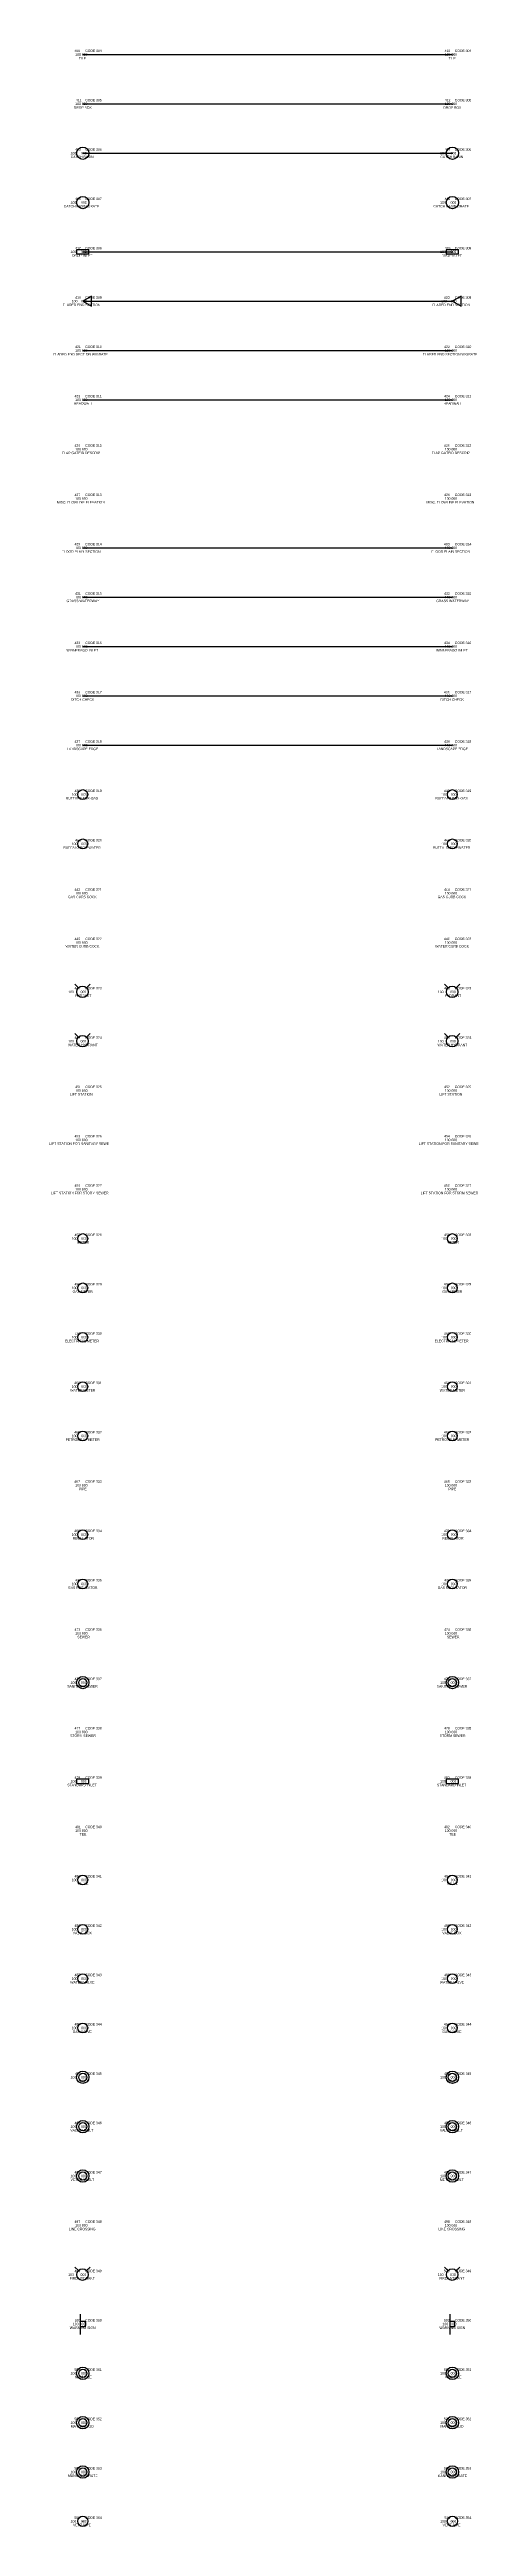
# Model space of a CAD drawing. Extents: x -12 to 6123, y -3 to 1005.
# Drawn here: x 1386 to 1560, y -2 to 1002 of the extents above; entities that cross this region are included whole.
import ezdxf

# ---------------------------------------------------------------- set-up
doc = ezdxf.new("R2010")
doc.units = 0
for name, color, linetype in [('Drainage_EX_Storm Sewer', 7, 'Continuous'), ('Topo_Drainage Items', 7, 'Continuous'), ('Topo_Field Comments', 7, 'Continuous'), ('Topo_Landscape Items', 7, 'Continuous'), ('Topo_NonHighway Improvements', 7, 'Continuous'), ('Topo_Point Descriptions', 7, 'Continuous'), ('Topo_Point Elevations', 7, 'Continuous'), ('Topo_Point Numbers', 7, 'Continuous'), ('Topo_Utilities', 7, 'Continuous')]:
    doc.layers.add(name, color=color, linetype=linetype)

msp = doc.modelspace()

# ---------------------------------------------------------------- linework, layer by layer
at = {"layer": 'Drainage_EX_Storm Sewer'}
for p, q in [((1400, 360), (1400, 360)), ((1550, 360), (1550, 360)), ((1400, 320), (1400, 320)), ((1550, 320), (1550, 320))]:
    msp.add_line(p, q, dxfattribs=at)
at = {"layer": 'Topo_Drainage Items'}
for p, q in [((1400, 1000), (1400, 1000)), ((1400, 1000), (1550, 1000)), ((1550, 1000), (1550, 1000)), ((1400, 980), (1400, 980)), ((1400, 980), (1550, 980)), ((1550, 980), (1550, 980)), ((1400, 960), (1550, 960)), ((1400, 920), (1550, 920)), ((1400, 900), (1550, 900)), ((1400, 880), (1400, 880)), ((1400, 880), (1550, 880)), ((1550, 880), (1550, 880)), ((1400, 860), (1400, 860)), ((1400, 860), (1550, 860)), ((1550, 860), (1550, 860)), ((1400, 840), (1400, 840)), ((1550, 840), (1550, 840)), ((1400, 820), (1400, 820)), ((1550, 820), (1550, 820)), ((1400, 800), (1400, 800)), ((1400, 800), (1550, 800)), ((1550, 800), (1550, 800)), ((1400, 780), (1400, 780)), ((1400, 780), (1550, 780)), ((1550, 780), (1550, 780)), ((1400, 760), (1400, 760)), ((1400, 760), (1550, 760)), ((1550, 760), (1550, 760)), ((1400, 740), (1400, 740)), ((1400, 740), (1550, 740)), ((1550, 740), (1550, 740)), ((1400, 580), (1400, 580)), ((1550, 580), (1550, 580)), ((1400, 560), (1400, 560)), ((1550, 560), (1550, 560)), ((1400, 540), (1400, 540)), ((1550, 540), (1550, 540))]:
    msp.add_line(p, q, dxfattribs=at)
for points in [[(1397.4479999999983, 919.1669999999984), (1402.4469999999972, 919.1669999999984), (1402.4469999999972, 920.8330000000017), (1397.4479999999983, 920.8330000000017)], [(1547.4479999999983, 919.1669999999984), (1552.4469999999972, 919.1669999999984), (1552.4469999999972, 920.8330000000017), (1547.4479999999983, 920.8330000000017)], [(1397.4479999999983, 299.1670000000013), (1402.4469999999972, 299.1670000000013), (1402.4469999999972, 300.8329999999987), (1397.4479999999983, 300.8329999999987)], [(1547.4479999999983, 299.1670000000013), (1552.4469999999972, 299.1670000000013), (1552.4469999999972, 300.8329999999987), (1547.4479999999983, 300.8329999999987)]]:
    msp.add_lwpolyline(points, close=True, dxfattribs=at)
for points in [[(1400, 900), (1403.5819999999949, 897.9989999999991), (1403.5819999999949, 902.0830000000017), (1400, 900)], [(1550, 900), (1553.5819999999949, 897.9989999999991), (1553.5819999999949, 902.0830000000017), (1550, 900)]]:
    msp.add_lwpolyline(points, dxfattribs=at)
for centre, radius in [((1400, 960), 2.4995714008608494), ((1550, 960), 2.4995714008608494), ((1400, 940), 2.4995714008608494), ((1550, 940), 2.4995714008608494), ((1400, 60), 2.4995714008608494), ((1400, 60), 1.6663809338986477), ((1550, 60), 2.4995714008608494), ((1550, 60), 1.6663809338986477), ((1400, 40), 2.4995714008608494), ((1400, 40), 1.6663809338986477), ((1550, 40), 2.4995714008608494), ((1550, 40), 1.6663809338986477), ((1400, 20), 2.4995714008608494), ((1400, 20), 1.6663809338986477), ((1550, 20), 2.4995714008608494), ((1550, 20), 1.6663809338986477)]:
    msp.add_circle(centre, radius, dxfattribs=at)
at = {"layer": 'Topo_Landscape Items'}
for p, q in [((1400, 720), (1400, 720)), ((1400, 720), (1550, 720)), ((1550, 720), (1550, 720))]:
    msp.add_line(p, q, dxfattribs=at)
at = {"layer": 'Topo_NonHighway Improvements'}
for points in [[(1399.9930000000052, -0.007000000000000001), (1399.9930000000052, 0.01), (1400.0099999999977, 0.01), (1400.0099999999977, -0.007000000000000001)], [(1549.9930000000052, -0.007000000000000001), (1549.9930000000052, 0.01), (1550.0099999999977, 0.01), (1550.0099999999977, -0.007000000000000001)]]:
    msp.add_lwpolyline(points, close=True, dxfattribs=at)
for centre in [(1400.0274953403975, 0.010831497733329), (1550.0274953403975, 0.010831497733329)]:
    msp.add_circle(centre, 2.082980334646831, dxfattribs=at)
at = {"layer": 'Topo_Utilities'}
for p, q in [((1400, 660), (1400, 660)), ((1550, 660), (1550, 660)), ((1400, 640), (1400, 640)), ((1550, 640), (1550, 640)), ((1398.2479999999982, 621.6799999999988), (1396.8380000000004, 623.0929999999993)), ((1401.557999999996, 621.6799999999988), (1402.9719999999973, 623.0929999999993)), ((1548.2479999999982, 621.6799999999988), (1546.8380000000004, 623.0929999999993)), ((1551.557999999996, 621.6799999999988), (1552.9719999999973, 623.0929999999993)), ((1398.2479999999982, 601.6799999999988), (1396.8380000000004, 603.0929999999993)), ((1401.557999999996, 601.6799999999988), (1402.9719999999973, 603.0929999999993)), ((1548.2479999999982, 601.6799999999988), (1546.8380000000004, 603.0929999999993)), ((1551.557999999996, 601.6799999999988), (1552.9719999999973, 603.0929999999993)), ((1400, 420), (1400, 420)), ((1550, 420), (1550, 420)), ((1400, 280), (1400, 280)), ((1550, 280), (1550, 280)), ((1400, 120), (1400, 120)), ((1550, 120), (1550, 120)), ((1398.2479999999982, 101.68000000000029), (1396.8380000000004, 103.09300000000003)), ((1401.557999999996, 101.68000000000029), (1402.9719999999973, 103.09300000000003)), ((1548.2479999999982, 101.68000000000029), (1546.8380000000004, 103.09300000000003)), ((1551.557999999996, 101.68000000000029), (1552.9719999999973, 103.09300000000003)), ((1398.9569999999949, 84.01800000000003), (1398.9569999999949, 75.68600000000006)), ((1548.9569999999949, 84.01800000000003), (1548.9569999999949, 75.68600000000006))]:
    msp.add_line(p, q, dxfattribs=at)
for points in [[(1401.0430000000051, 81.04300000000003), (1398.9569999999949, 81.04300000000003), (1398.9569999999949, 78.95699999999998), (1401.0430000000051, 78.95699999999998)], [(1551.0430000000051, 81.04300000000003), (1548.9569999999949, 81.04300000000003), (1548.9569999999949, 78.95699999999998), (1551.0430000000051, 78.95699999999998)]]:
    msp.add_lwpolyline(points, close=True, dxfattribs=at)
for centre, radius in [((1400, 700), 1.9996571206769598), ((1550, 700), 1.9996571206769598), ((1400, 680), 1.9996571206769598), ((1550, 680), 1.9996571206769598), ((1399.9027248184314, 620.022704485635), 2.343352875337882), ((1549.9027248184314, 620.022704485635), 2.343352875337882), ((1399.9027248184314, 600.022704485635), 2.343352875337882), ((1549.9027248184314, 600.022704485635), 2.343352875337882), ((1400, 520), 1.9996571206769598), ((1550, 520), 1.9996571206769598), ((1400, 500), 1.9996571206769598), ((1550, 500), 1.9996571206769598), ((1400, 480), 1.9996571206769598), ((1550, 480), 1.9996571206769598), ((1400, 460), 1.9996571206769598), ((1550, 460), 1.9996571206769598), ((1400, 440), 1.9996571206769598), ((1550, 440), 1.9996571206769598), ((1400, 400), 1.9996571206769598), ((1550, 400), 1.9996571206769598), ((1400, 380), 1.9996571206769598), ((1550, 380), 1.9996571206769598), ((1400, 340), 2.4995714008608494), ((1400, 340), 1.6663809338986477), ((1550, 340), 2.4995714008608494), ((1550, 340), 1.6663809338986477), ((1400, 260), 1.9996571206769598), ((1550, 260), 1.9996571206769598), ((1400, 240), 1.9996571206769598), ((1550, 240), 1.9996571206769598), ((1400, 220), 1.9996571206769598), ((1550, 220), 1.9996571206769598), ((1400, 200), 1.9996571206769598), ((1550, 200), 1.9996571206769598), ((1400, 180), 2.4995714008608494), ((1400, 180), 1.6663809338986477), ((1550, 180), 2.4995714008608494), ((1550, 180), 1.6663809338986477), ((1400, 160), 2.4995714008608494), ((1400, 160), 1.6663809338986477), ((1550, 160), 2.4995714008608494), ((1550, 160), 1.6663809338986477), ((1400, 140), 2.4995714008608494), ((1400, 140), 1.6663809338986477), ((1550, 140), 2.4995714008608494), ((1550, 140), 1.6663809338986477), ((1399.9027248184314, 100.02270448563358), 2.343352875337882), ((1549.9027248184314, 100.02270448563358), 2.343352875337882)]:
    msp.add_circle(centre, radius, dxfattribs=at)

# ---------------------------------------------------------------- texts
at = {"layer": 'Topo_Field Comments'}
for s, p in [('CODE 304', (1401, 1001)), ('CODE 304', (1551, 1001)), ('CODE 305', (1401, 981)), ('CODE 305', (1551, 981)), ('CODE 306', (1401, 961)), ('CODE 306', (1551, 961)), ('CODE 307', (1401, 941)), ('CODE 307', (1551, 941)), ('CODE 308', (1401, 921)), ('CODE 308', (1551, 921)), ('CODE 309', (1401, 901)), ('CODE 309', (1551, 901)), ('CODE 310', (1401, 881)), ('CODE 310', (1551, 881)), ('CODE 311', (1401, 861)), ('CODE 311', (1551, 861)), ('CODE 312', (1401, 841)), ('CODE 312', (1551, 841)), ('CODE 313', (1401, 821)), ('CODE 313', (1551, 821)), ('CODE 314', (1401, 801)), ('CODE 314', (1551, 801)), ('CODE 315', (1401, 781)), ('CODE 315', (1551, 781)), ('CODE 316', (1401, 761)), ('CODE 316', (1551, 761)), ('CODE 317', (1401, 741)), ('CODE 317', (1551, 741)), ('CODE 318', (1401, 721)), ('CODE 318', (1551, 721)), ('CODE 319', (1401, 701)), ('CODE 319', (1551, 701)), ('CODE 320', (1401, 681)), ('CODE 320', (1551, 681)), ('CODE 321', (1401, 661)), ('CODE 321', (1551, 661)), ('CODE 322', (1401, 641)), ('CODE 322', (1551, 641)), ('CODE 323', (1401, 621)), ('CODE 323', (1551, 621)), ('CODE 324', (1401, 601)), ('CODE 324', (1551, 601)), ('CODE 325', (1401, 581)), ('CODE 325', (1551, 581)), ('CODE 326', (1401, 561)), ('CODE 326', (1551, 561)), ('CODE 327', (1401, 541)), ('CODE 327', (1551, 541)), ('CODE 328', (1401, 521)), ('CODE 328', (1551, 521)), ('CODE 329', (1401, 501)), ('CODE 329', (1551, 501)), ('CODE 330', (1401, 481)), ('CODE 330', (1551, 481)), ('CODE 331', (1401, 461)), ('CODE 331', (1551, 461)), ('CODE 332', (1401, 441)), ('CODE 332', (1551, 441)), ('CODE 333', (1401, 421)), ('CODE 333', (1551, 421)), ('CODE 334', (1401, 401)), ('CODE 334', (1551, 401)), ('CODE 335', (1401, 381)), ('CODE 335', (1551, 381)), ('CODE 336', (1401, 361)), ('CODE 336', (1551, 361)), ('CODE 337', (1401, 341)), ('CODE 337', (1551, 341)), ('CODE 338', (1401, 321)), ('CODE 338', (1551, 321)), ('CODE 339', (1401, 301)), ('CODE 339', (1551, 301)), ('CODE 340', (1401, 281)), ('CODE 340', (1551, 281)), ('CODE 341', (1401, 261)), ('CODE 341', (1551, 261)), ('CODE 342', (1401, 241)), ('CODE 342', (1551, 241)), ('CODE 343', (1401, 221)), ('CODE 343', (1551, 221)), ('CODE 344', (1401, 201)), ('CODE 344', (1551, 201)), ('CODE 345', (1401, 181)), ('CODE 345', (1551, 181)), ('CODE 346', (1401, 161)), ('CODE 346', (1551, 161)), ('CODE 347', (1401, 141)), ('CODE 347', (1551, 141)), ('CODE 348', (1401, 121)), ('CODE 348', (1551, 121)), ('CODE 349', (1401, 101)), ('CODE 349', (1551, 101)), ('CODE 350', (1401, 81)), ('CODE 350', (1551, 81)), ('CODE 351', (1401, 61)), ('CODE 351', (1551, 61)), ('CODE 352', (1401, 41)), ('CODE 352', (1551, 41)), ('CODE 353', (1401, 21)), ('CODE 353', (1551, 21)), ('CODE 354', (1401, 1)), ('CODE 354', (1551, 1))]:
    msp.add_text(s, height=1, dxfattribs=at).set_placement(p)
at = {"layer": 'Topo_Point Descriptions'}
for s, p in [('TILE', (1398.4370078740158, 998)), ('TILE', (1548.4370078740158, 998)), ('DROP BOX', (1396.3464566929133, 978)), ('DROP BOX', (1546.3464566929133, 978)), ('CATCH BASIN', (1395.1259842519687, 958)), ('CATCH BASIN', (1545.1259842519687, 958)), ('CATCH BASIN GRATE', (1392.279527559055, 938)), ('CATCH BASIN GRATE', (1542.279527559055, 938)), ('DROP INLET', (1395.6062992125985, 918)), ('DROP INLET', (1545.6062992125985, 918)), ('FLARED END SECTION', (1391.8976377952756, 898)), ('FLARED END SECTION', (1541.8976377952756, 898)), ('FLARED END SECTION W/GRATE', (1388.0275590551182, 878)), ('FLARED END SECTION W/GRATE', (1538.0275590551182, 878)), ('HEADWALL', (1396.4173228346456, 858)), ('HEADWALL', (1546.4173228346456, 858)), ('FLAP GATEID DESCRIP', (1391.5669291338584, 838)), ('FLAP GATEID DESCRIP', (1541.5669291338584, 838)), ('MISC. FLOWLINE ELEVATION', (1389.48031496063, 818)), ('MISC. FLOWLINE ELEVATION', (1539.48031496063, 818)), ('FLOOD PLAIN SECTION', (1391.5196850393702, 798)), ('FLOOD PLAIN SECTION', (1541.5196850393702, 798)), ('GRASS WATERWAY', (1393.4251968503936, 778)), ('GRASS WATERWAY', (1543.4251968503936, 778)), ('WINNEBAGO INLET', (1393.3543307086613, 758)), ('WINNEBAGO INLET', (1543.3543307086613, 758)), ('DITCH CHECK', (1395.196850393701, 738)), ('DITCH CHECK', (1545.196850393701, 738)), ('LANDSCAPE EDGE', (1393.6259842519687, 718)), ('LANDSCAPE EDGE', (1543.6259842519687, 718)), ('BUFFALO BOX-GAS', (1393.1653543307089, 698)), ('BUFFALO BOX-GAS', (1543.1653543307089, 698)), ('BUFFALO BOX-WATER', (1392.1653543307089, 678)), ('BUFFALO BOX-WATER', (1542.1653543307089, 678)), ('GAS CURB COCK', (1394.023622047244, 658)), ('GAS CURB COCK', (1544.023622047244, 658)), ('WATER CURB COCK', (1393.023622047244, 638)), ('WATER CURB COCK', (1543.023622047244, 638)), ('HYDRANT', (1396.8582677165355, 618)), ('HYDRANT', (1546.8582677165355, 618)), ('WATER HYDRANT', (1393.9685039370079, 598)), ('WATER HYDRANT', (1543.9685039370079, 598)), ('LIFT STATION', (1394.779527559055, 578)), ('LIFT STATION', (1544.779527559055, 578)), ('LIFT STATION FOR SANITARY SEWE', (1386.3740157480315, 558)), ('LIFT STATION FOR SANITARY SEWE', (1536.3740157480315, 558)), ('LIFT STATION FOR STORM SEWER', (1387.1181102362204, 538)), ('LIFT STATION FOR STORM SEWER', (1537.1181102362207, 538)), ('METER', (1397.771653543307, 518)), ('METER', (1547.771653543307, 518)), ('GAS METER', (1395.8818897637796, 498)), ('GAS METER', (1545.8818897637796, 498)), ('ELECTRICAL METER', (1392.8031496062993, 478)), ('ELECTRICAL METER', (1542.8031496062993, 478)), ('WATER METER', (1394.8818897637796, 458)), ('WATER METER', (1544.8818897637796, 458)), ('PETROLEUM METER', (1393.015748031496, 438)), ('PETROLEUM METER', (1543.015748031496, 438)), ('PIPE', (1398.4291338582677, 418)), ('PIPE', (1548.4291338582677, 418)), ('REGULATOR', (1395.9212598425197, 398)), ('REGULATOR', (1545.9212598425197, 398)), ('GAS REGULATOR', (1394.0314960629921, 378)), ('GAS REGULATOR', (1544.0314960629921, 378)), ('SEWER', (1397.787401574803, 358)), ('SEWER', (1547.787401574803, 358)), ('SANITARY SEWER', (1393.6614173228347, 338)), ('SANITARY SEWER', (1543.6614173228347, 338)), ('STORM SEWER', (1394.8582677165355, 318)), ('STORM SEWER', (1544.8582677165355, 318)), ('STANDARD INLET', (1393.716535433071, 298)), ('STANDARD INLET', (1543.716535433071, 298)), ('TEE', (1398.759842519685, 278)), ('TEE', (1548.759842519685, 278)), ('VALVE', (1397.7992125984251, 258)), ('VALVE', (1547.7992125984251, 258)), ('VALVE BOX', (1395.9055118110236, 238)), ('VALVE BOX', (1545.9055118110236, 238)), ('WATER VALVE', (1394.9094488188975, 218)), ('WATER VALVE', (1544.9094488188975, 218)), ('GAS VALVE', (1395.9094488188975, 198)), ('GAS VALVE', (1545.9094488188975, 198)), ('VAULT', (1397.787401574803, 178)), ('VAULT', (1547.787401574803, 178)), ('VALVE VAULT', (1394.9685039370079, 158)), ('VALVE VAULT', (1544.9685039370079, 158)), ('METER VAULT', (1394.9212598425197, 138)), ('METER VAULT', (1544.9212598425197, 138)), ('LINE CROSSING', (1394.3543307086613, 118)), ('LINE CROSSING', (1544.3543307086613, 118)), ('FIRE HYDRANT', (1394.6929133858268, 98)), ('FIRE HYDRANT', (1544.6929133858268, 98)), ('WARNING SIGN', (1394.732283464567, 78)), ('WARNING SIGN', (1544.732283464567, 78)), ('MANHOLE', (1396.8307086614172, 58)), ('MANHOLE', (1546.8307086614172, 58)), ('MANHOLE LID', (1395.1338582677167, 38)), ('MANHOLE LID', (1545.1338582677167, 38)), ('MANHOLE GRATE', (1394.0039370078741, 18)), ('MANHOLE GRATE', (1544.0039370078741, 18)), ('VENT PIPE', (1396.0590551181103, -2)), ('VENT PIPE', (1546.0590551181103, -2))]:
    msp.add_text(s, height=1, dxfattribs=at).set_placement(p)
at = {"layer": 'Topo_Point Elevations'}
for s, p in [('100 000', (1396.9291338582677, 999.5)), ('100 000', (1546.9291338582677, 999.5)), ('100 000', (1396.9291338582677, 979.5)), ('100 000', (1546.9291338582677, 979.5)), ('100     000', (1395.0393700787401, 959.5)), ('100     000', (1545.0393700787401, 959.5)), ('100     000', (1395.0393700787401, 939.5)), ('100     000', (1545.0393700787401, 939.5)), ('100     000', (1395.0393700787401, 919.5)), ('100     000', (1545.0393700787401, 919.5)), ('100    000', (1395.5118110236222, 899.5)), ('100    000', (1545.5118110236222, 899.5)), ('100 000', (1396.9291338582677, 879.5)), ('100 000', (1546.9291338582677, 879.5)), ('100 000', (1396.9291338582677, 859.5)), ('100 000', (1546.9291338582677, 859.5)), ('100 000', (1396.9291338582677, 839.5)), ('100 000', (1546.9291338582677, 839.5)), ('100 000', (1396.9291338582677, 819.5)), ('100 000', (1546.9291338582677, 819.5)), ('100 000', (1396.9291338582677, 799.5)), ('100 000', (1546.9291338582677, 799.5)), ('100 000', (1396.9291338582677, 779.5)), ('100 000', (1546.9291338582677, 779.5)), ('100 000', (1396.9291338582677, 759.5)), ('100 000', (1546.9291338582677, 759.5)), ('100 000', (1396.9291338582677, 739.5)), ('100 000', (1546.9291338582677, 739.5)), ('100 000', (1396.9291338582677, 719.5)), ('100 000', (1546.9291338582677, 719.5)), ('100    000', (1395.5118110236222, 699.5)), ('100    000', (1545.5118110236222, 699.5)), ('100    000', (1395.5118110236222, 679.5)), ('100    000', (1545.5118110236222, 679.5)), ('100 000', (1396.9291338582677, 659.5)), ('100 000', (1546.9291338582677, 659.5)), ('100 000', (1396.9291338582677, 639.5)), ('100 000', (1546.9291338582677, 639.5)), ('100       000', (1394.0944881889764, 619.5)), ('100       000', (1544.0944881889764, 619.5)), ('100       000', (1394.0944881889764, 599.5)), ('100       000', (1544.0944881889764, 599.5)), ('100 000', (1396.9291338582677, 579.5)), ('100 000', (1546.9291338582677, 579.5)), ('100 000', (1396.9291338582677, 559.5)), ('100 000', (1546.9291338582677, 559.5)), ('100 000', (1396.9291338582677, 539.5)), ('100 000', (1546.9291338582677, 539.5)), ('100    000', (1395.5118110236222, 519.5)), ('100    000', (1545.5118110236222, 519.5)), ('100    000', (1395.5118110236222, 499.5)), ('100    000', (1545.5118110236222, 499.5)), ('100    000', (1395.5118110236222, 479.5)), ('100    000', (1545.5118110236222, 479.5)), ('100    000', (1395.5118110236222, 459.5)), ('100    000', (1545.5118110236222, 459.5)), ('100    000', (1395.5118110236222, 439.5)), ('100    000', (1545.5118110236222, 439.5)), ('100 000', (1396.9291338582677, 419.5)), ('100 000', (1546.9291338582677, 419.5)), ('100    000', (1395.5118110236222, 399.5)), ('100    000', (1545.5118110236222, 399.5)), ('100    000', (1395.5118110236222, 379.5)), ('100    000', (1545.5118110236222, 379.5)), ('100 000', (1396.9291338582677, 359.5)), ('100 000', (1546.9291338582677, 359.5)), ('100     000', (1395.0393700787401, 339.5)), ('100     000', (1545.0393700787401, 339.5)), ('100 000', (1396.9291338582677, 319.5)), ('100 000', (1546.9291338582677, 319.5)), ('100     000', (1395.0393700787401, 299.5)), ('100     000', (1545.0393700787401, 299.5)), ('100 000', (1396.9291338582677, 279.5)), ('100 000', (1546.9291338582677, 279.5)), ('100    000', (1395.5118110236222, 259.5)), ('100    000', (1545.5118110236222, 259.5)), ('100    000', (1395.5118110236222, 239.5)), ('100    000', (1545.5118110236222, 239.5)), ('100    000', (1395.5118110236222, 219.5)), ('100    000', (1545.5118110236222, 219.5)), ('100    000', (1395.5118110236222, 199.5)), ('100    000', (1545.5118110236222, 199.5)), ('100     000', (1395.0393700787401, 179.5)), ('100     000', (1545.0393700787401, 179.5)), ('100     000', (1395.0393700787401, 159.5)), ('100     000', (1545.0393700787401, 159.5)), ('100     000', (1395.0393700787401, 139.5)), ('100     000', (1545.0393700787401, 139.5)), ('100 000', (1396.9291338582677, 119.5)), ('100 000', (1546.9291338582677, 119.5)), ('100       000', (1394.0944881889764, 99.5)), ('100       000', (1544.0944881889764, 99.5)), ('100   000', (1395.984251968504, 79.5)), ('100   000', (1545.984251968504, 79.5)), ('100     000', (1395.0393700787401, 59.5)), ('100     000', (1545.0393700787401, 59.5)), ('100     000', (1395.0393700787401, 39.5)), ('100     000', (1545.0393700787401, 39.5)), ('100     000', (1395.0393700787401, 19.5)), ('100     000', (1545.0393700787401, 19.5)), ('100     000', (1395.0393700787401, -0.5)), ('100     000', (1545.0393700787401, -0.5))]:
    msp.add_text(s, height=1, dxfattribs=at).set_placement(p)
at = {"layer": 'Topo_Point Numbers'}
for s, p in [('409', (1396.5590551181103, 1001)), ('410', (1546.8110236220473, 1001)), ('411', (1397.1417322834648, 981)), ('412', (1546.8897637795276, 981)), ('413', (1396.8897637795276, 961)), ('414', (1546.8897637795276, 961)), ('415', (1396.8897637795276, 941)), ('416', (1546.8425196850394, 941)), ('417', (1396.8897637795276, 921)), ('418', (1546.8897637795276, 921)), ('419', (1396.8897637795276, 901)), ('420', (1546.5590551181103, 901)), ('421', (1396.8897637795276, 881)), ('422', (1546.6377952755906, 881)), ('423', (1396.6377952755906, 861)), ('424', (1546.6377952755906, 861)), ('425', (1396.6377952755906, 841)), ('426', (1546.5905511811025, 841)), ('427', (1396.6377952755906, 821)), ('428', (1546.6377952755906, 821)), ('429', (1396.6377952755906, 801)), ('430', (1546.5590551181103, 801)), ('431', (1396.8897637795276, 781)), ('432', (1546.6377952755906, 781)), ('433', (1396.6377952755906, 761)), ('434', (1546.6377952755906, 761)), ('435', (1396.6377952755906, 741)), ('436', (1546.5905511811025, 741)), ('437', (1396.6377952755906, 721)), ('438', (1546.6377952755906, 721)), ('439', (1396.6377952755906, 701)), ('440', (1546.5590551181103, 701)), ('441', (1396.8897637795276, 681)), ('442', (1546.6377952755906, 681)), ('443', (1396.6377952755906, 661)), ('444', (1546.6377952755906, 661)), ('445', (1396.6377952755906, 641)), ('446', (1546.5905511811025, 641)), ('447', (1396.6377952755906, 621)), ('448', (1546.6377952755906, 621)), ('449', (1396.6377952755906, 601)), ('450', (1546.5590551181103, 601)), ('451', (1396.8897637795276, 581)), ('452', (1546.6377952755906, 581)), ('453', (1396.6377952755906, 561)), ('454', (1546.6377952755906, 561)), ('455', (1396.6377952755906, 541)), ('456', (1546.5905511811025, 541)), ('457', (1396.6377952755906, 521)), ('458', (1546.6377952755906, 521)), ('459', (1396.6377952755906, 501)), ('460', (1546.5118110236222, 501)), ('461', (1396.8425196850394, 481)), ('462', (1546.5905511811025, 481)), ('463', (1396.5905511811025, 461)), ('464', (1546.5905511811025, 461)), ('465', (1396.5905511811025, 441)), ('466', (1546.5433070866143, 441)), ('467', (1396.5905511811025, 421)), ('468', (1546.5905511811025, 421)), ('469', (1396.5905511811025, 401)), ('470', (1546.5590551181103, 401)), ('471', (1396.8897637795276, 381)), ('472', (1546.6377952755906, 381)), ('473', (1396.6377952755906, 361)), ('474', (1546.6377952755906, 361)), ('475', (1396.6377952755906, 341)), ('476', (1546.5905511811025, 341)), ('477', (1396.6377952755906, 321)), ('478', (1546.6377952755906, 321)), ('479', (1396.6377952755906, 301)), ('480', (1546.5590551181103, 301)), ('481', (1396.8897637795276, 281)), ('482', (1546.6377952755906, 281)), ('483', (1396.6377952755906, 261)), ('484', (1546.6377952755906, 261)), ('485', (1396.6377952755906, 241)), ('486', (1546.5905511811025, 241)), ('487', (1396.6377952755906, 221)), ('488', (1546.6377952755906, 221)), ('489', (1396.6377952755906, 201)), ('490', (1546.5590551181103, 201)), ('491', (1396.8897637795276, 181)), ('492', (1546.6377952755906, 181)), ('493', (1396.6377952755906, 161)), ('494', (1546.6377952755906, 161)), ('495', (1396.6377952755906, 141)), ('496', (1546.5905511811025, 141)), ('497', (1396.6377952755906, 121)), ('498', (1546.6377952755906, 121)), ('499', (1396.6377952755906, 101)), ('500', (1546.48031496063, 101)), ('501', (1396.8110236220473, 81)), ('502', (1546.5590551181103, 81)), ('503', (1396.5590551181103, 61)), ('504', (1546.5590551181103, 61)), ('505', (1396.5590551181103, 41)), ('506', (1546.5118110236222, 41)), ('507', (1396.5590551181103, 21)), ('508', (1546.5590551181103, 21)), ('509', (1396.5590551181103, 1)), ('510', (1546.8110236220473, 1))]:
    msp.add_text(s, height=1, dxfattribs=at).set_placement(p)

doc.saveas('drawing.dxf')
